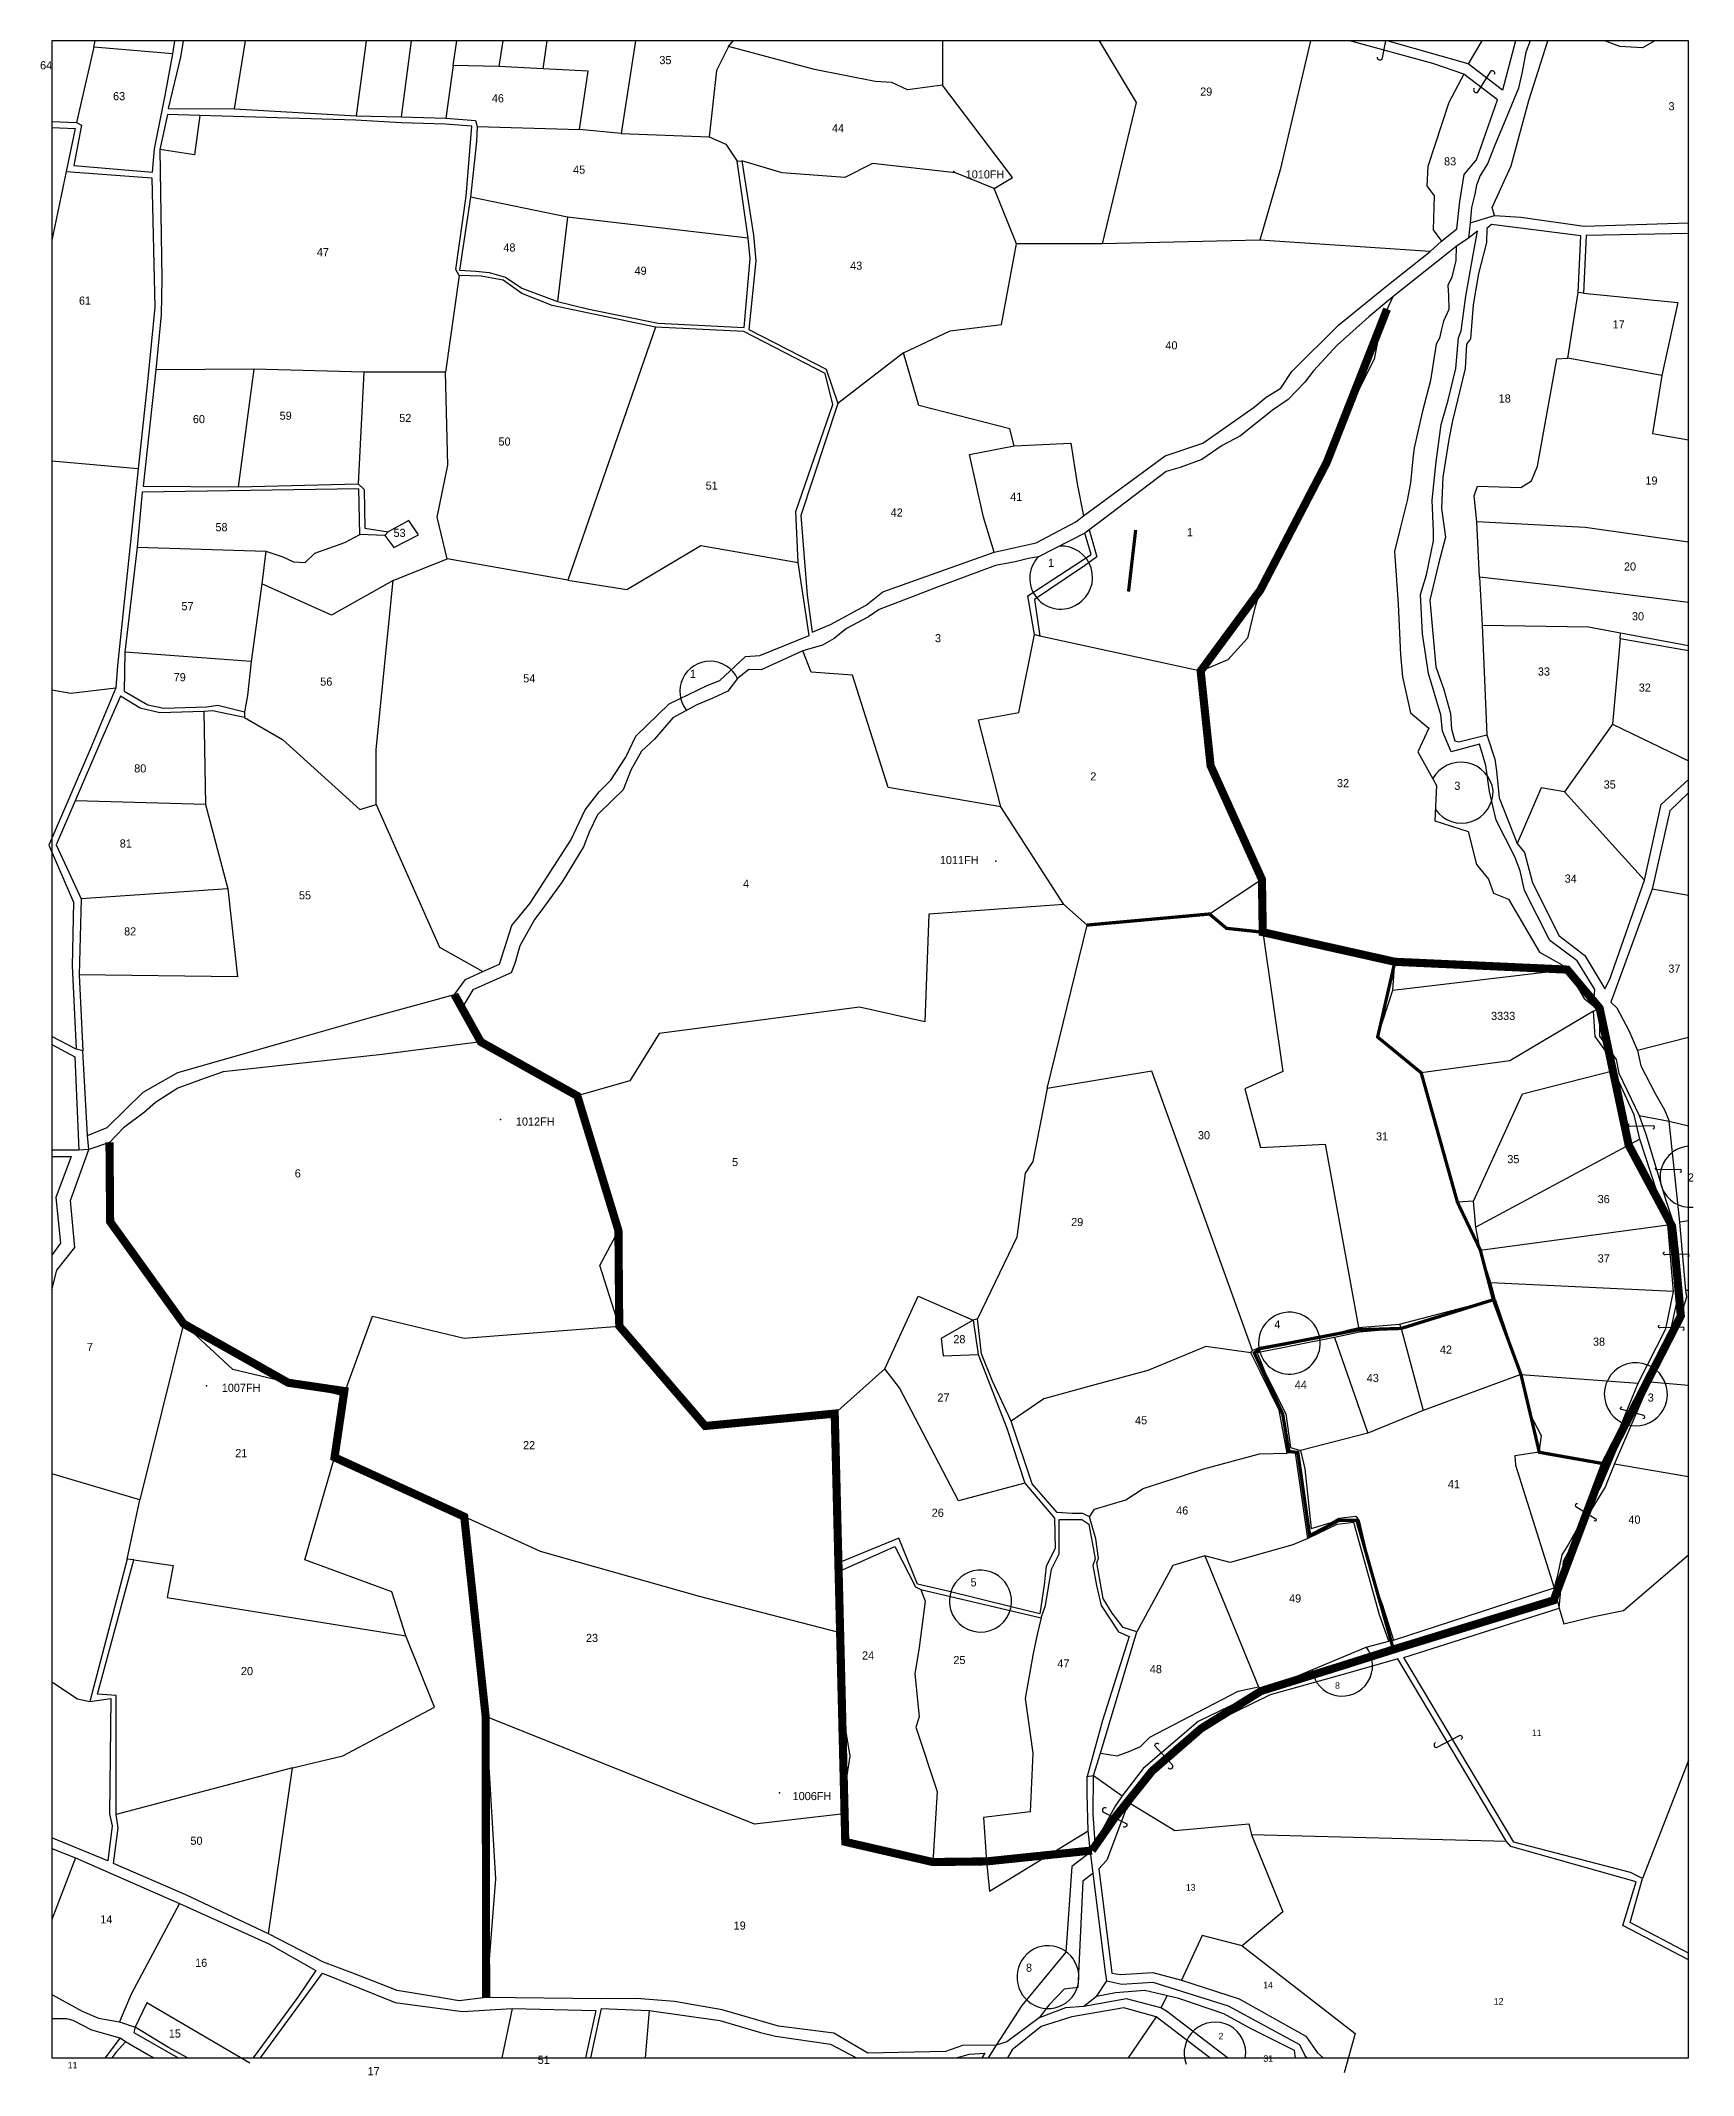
# Model space of a CAD drawing. Extents: x 149058 to 156002, y 177514 to 188218.
# Drawn here: x 154985 to 156002, y 186966 to 188218 of the extents above; entities that cross this region are included whole.
import ezdxf

# ---------------------------------------------------------------- set-up
doc = ezdxf.new("R2010")
doc.units = 0
doc.header["$MEASUREMENT"] = 0
doc.layers.get('0').update_dxf_attribs({"linetype": 'CONTINUOUS'})
for name, color, linetype in [('BORDER-B', 3, 'CONTINUOUS'), ('LINK', 4, 'CONTINUOUS'), ('NO', 1, 'CONTINUOUS'), ('PARCEL', 6, 'CONTINUOUS'), ('ROAD', 2, 'CONTINUOUS'), ('TRIG-P', 2, 'CONTINUOUS'), ('TRIG-T', 1, 'CONTINUOUS')]:
    doc.layers.add(name, color=color, linetype=linetype)

msp = doc.modelspace()

# ---------------------------------------------------------------- texts
at = {"layer": 'NO'}
for s, height, p in [('64', 5, (154984.3, 188199.9)), ('35', 5, (155365.4, 188203.1)), ('63', 5, (155029.2, 188180.9)), ('46', 5, (155262.3, 188179.6)), ('29', 5, (155698.2, 188183.7)), ('3', 5, (155986.4, 188174.7)), ('44', 5, (155471.6, 188161.2)), ('45', 5, (155312.3, 188135.7)), ('83', 5, (155848.3, 188140.8)), ('48', 5, (155269.4, 188087.8)), ('47', 5, (155154.6, 188084.9)), ('49', 5, (155350.1, 188073.5)), ('43', 5, (155482.8, 188076.6)), ('61', 5, (155008.2, 188055.1)), ('17', 5, (155952, 188040.5)), ('40', 5, (155676.8, 188027.6)), ('18', 5, (155881.9, 187994.9)), ('60', 5, (155078.3, 187982.2)), ('59', 5, (155131.7, 187984.3)), ('52', 5, (155205.3, 187982.9)), ('50', 5, (155266.4, 187968.4)), ('51', 5, (155393.9, 187941.3)), ('19', 5, (155972.2, 187944.4)), ('42', 5, (155507.7, 187924.7)), ('41', 5, (155581.3, 187934.4)), ('58', 5, (155092.2, 187915.7)), ('53', 5, (155201.8, 187912.2)), ('1', 5, (155690, 187912.6)), ('1', 5, (155604.6, 187893.8)), ('20', 5, (155959, 187891.5)), ('57', 5, (155071.3, 187867.1)), ('30', 5, (155963.9, 187860.9)), ('3', 5, (155535, 187847.4)), ('79', 5, (155066.5, 187823.4)), ('54', 5, (155281.6, 187822.7)), ('1', 5, (155384.2, 187825.5)), ('33', 5, (155906, 187826.9)), ('56', 5, (155156.7, 187820.7)), ('32', 5, (155968.1, 187817)), ('80', 5, (155042.2, 187767.3)), ('2', 5, (155630.6, 187762.4)), ('32', 5, (155782.4, 187758.2)), ('3', 5, (155854.6, 187756.6)), ('35', 5, (155946.5, 187757.4)), ('81', 5, (155033.3, 187721.1)), ('34', 5, (155922.5, 187699.5)), ('55', 5, (155143.6, 187689.2)), ('4', 5, (155416.9, 187696.4)), ('82', 5, (155036, 187667)), ('37', 5, (155986.3, 187644.1)), ('3333', 5, (155877.2, 187615)), ('30', 5, (155696.8, 187541.6)), ('31', 5, (155806.4, 187540.9)), ('5', 5, (155410.1, 187525.1)), ('35', 5, (155887.2, 187526.9)), ('6', 5, (155141, 187518.1)), ('2', 5, (155998.3, 187515.6)), ('36', 5, (155942.8, 187502.3)), ('29', 5, (155618.8, 187488.2)), ('37', 5, (155942.8, 187465.8)), ('4', 5, (155743.8, 187425.2)), ('7', 5, (155013.1, 187411.3)), ('28', 5, (155546.3, 187416.1)), ('42', 5, (155845.7, 187409.7)), ('38', 5, (155939.9, 187414.6)), ('44', 5, (155756.4, 187388)), ('43', 5, (155800.7, 187392.2)), ('27', 5, (155536.5, 187380.2)), ('3', 5, (155973.6, 187380.2)), ('45', 5, (155658.1, 187366.2)), ('22', 5, (155281.5, 187350.9)), ('21', 5, (155104.4, 187346)), ('41', 5, (155850.6, 187326.9)), ('26', 5, (155533, 187309.3)), ('46', 5, (155683.4, 187310.7)), ('40', 5, (155961.7, 187305.1)), ('5', 5, (155556.9, 187266.5)), ('49', 5, (155752.9, 187256.6)), ('23', 5, (155320.2, 187232.3)), ('24', 5, (155490.1, 187221.5)), ('20', 5, (155107.9, 187211.9)), ('25', 5, (155546.3, 187218.7)), ('47', 5, (155610.3, 187216.6)), ('48', 5, (155667.2, 187213.1)), ('8', 4, (155781.2, 187203.5)), ('11', 4, (155902.3, 187174.4)), ('50', 5, (155076.8, 187107.5)), ('13', 4, (155689.4, 187079.3)), ('14', 5, (155021.3, 187059.1)), ('19', 5, (155411.1, 187055.3)), ('16', 5, (155079.7, 187032.4)), ('8', 5, (155591, 187029.4)), ('14', 4, (155737, 187019.2)), ('12', 4, (155878.9, 187009.2)), ('15', 5, (155063.5, 186988.9)), ('2', 4, (155709.5, 186987.8)), ('51', 5, (155290.5, 186972.7)), ('31', 4, (155737.1, 186974)), ('11', 4, (155001.3, 186969.9)), ('17', 5, (155185.8, 186965.7))]:
    msp.add_text(s, height=height, dxfattribs=at).set_placement(p)
at = {"layer": 'TRIG-T'}
for s, p in [('1010FH', (155553.9, 188132.8)), ('1011FH', (155538, 187710.9)), ('1012FH', (155277.1, 187550)), ('1007FH', (155096.1, 187386.2)), ('1006FH', (155447.4, 187135))]:
    msp.add_text(s, height=5, dxfattribs=at).set_placement(p)

# ---------------------------------------------------------------- linework, layer by layer
at = {"color": 1}
msp.add_line((154991.5, 186976.5), (155998.8, 186976.5), dxfattribs=at)
msp.add_lwpolyline([(155998.8, 186976.5), (155998.8, 188217.5), (154991.5, 188217.5), (154991.5, 186976.5)], dxfattribs=at)
at = {"color": 5, "const_width": 5}
for points in [[(155631.6, 187104), (155645.6, 187124.1), (155668.6, 187152.9), (155698.7, 187179), (155735.6, 187202.1), (155785.6, 187217.7), (155818.8, 187228.2), (155915.7, 187257.9), (155947.4, 187341.9), (155994, 187432.9), (155990.5, 187470.8), (155988.6, 187488.1), (155961.9, 187538), (155944, 187622.3), (155924.1, 187646), (155818, 187650.8), (155736.7, 187669), (155736.2, 187701.5), (155704.6, 187771.5), (155698.5, 187829.7), (155735.2, 187879.5), (155776.1, 187958.1), (155813.2, 188052.4)], [(155239.3, 187630.6), (155255.5, 187601.5), (155314.9, 187568.3), (155340.2, 187485.4), (155340.7, 187426.7), (155393.6, 187365.2), (155473.3, 187372.8), (155479.8, 187109.3), (155533.7, 187096.9), (155566.8, 187097.3), (155631.6, 187104)], [(155027, 187539.7), (155027.4, 187490.9), (155072.6, 187428.1), (155137, 187391.8), (155171.5, 187386.7), (155165.5, 187345.9), (155245.3, 187309.4), (155258.5, 187186.4), (155258.8, 187013.5)]]:
    msp.add_lwpolyline(points, dxfattribs=at)
at = {"color": 1, "const_width": 2}
msp.add_lwpolyline([(155658.5, 187916.5), (155654.1, 187878.6)], dxfattribs=at)
at = {"color": 3, "const_width": 2}
msp.add_lwpolyline([(155628.7, 187673.4), (155703.9, 187680.2), (155714.4, 187671.4), (155736.7, 187669), (155818, 187650.8), (155807.4, 187604.5), (155834.2, 187582.5), (155856.5, 187502.9), (155870.6, 187473.4), (155878.6, 187442.9), (155895.6, 187396.9), (155906.9, 187349), (155950.3, 187341.3)], dxfattribs=at)
at = {"color": 4, "const_width": 2}
msp.add_lwpolyline([(155878.6, 187442.9), (155821.9, 187425.2), (155795.5, 187424.4), (155735.3, 187412.8), (155731.5, 187410.1), (155749, 187372.5), (155752.8, 187349.5), (155758.3, 187348.9), (155765.6, 187297.8), (155783.8, 187307.2), (155794.6, 187307.2), (155817.1, 187227.9)], dxfattribs=at)
at = {"layer": 'BORDER-B'}
for points in [[(155901.2, 188217.5), (155898.7, 188210.5), (155896.3, 188198.3), (155894, 188188.3), (155886.9, 188170.8), (155879.6, 188153.3), (155875.1, 188141.8), (155870.6, 188134.5), (155868.3, 188128.7), (155867.2, 188123), (155865.1, 188114.9), (155864.4, 188105.4), (155863.3, 188096), (155855.7, 188090.8), (155855.5, 188082.2), (155854.1, 188076.4), (155853.1, 188072), (155850.7, 188067), (155851, 188060.7), (155851.3, 188052.1), (155847.9, 188045), (155846.6, 188039.3), (155845.5, 188034.6), (155843.4, 188030.9), (155840, 188008.4), (155834.8, 187988.8), (155829.8, 187967.1), (155829, 187960.3), (155827.7, 187945.4), (155825.6, 187934.7), (155821.2, 187917.4), (155817.8, 187903.3), (155820.1, 187870.9), (155821.4, 187839.7), (155822.7, 187826.1), (155827.7, 187803.9), (155839, 187794.5), (155832.1, 187779.9), (155841.3, 187763.4), (155843.7, 187759.2), (155842.7, 187737.5), (155863.1, 187731), (155868.3, 187710.6)], [(155901.2, 188217.5), (155898.7, 188210.5), (155896.3, 188198.3), (155894, 188188.3), (155886.9, 188170.8), (155879.6, 188153.3), (155875.1, 188141.8), (155870.6, 188134.5), (155868.3, 188128.7), (155867.2, 188123), (155865.1, 188114.9), (155864.4, 188105.4), (155863.3, 188096), (155855.7, 188090.8)], [(155855.7, 188090.8), (155851.7, 188087.7), (155816.7, 188060), (155802, 188047.6), (155782.6, 188030.1), (155768, 188014.5), (155762.6, 188007.5), (155752.4, 187996.7), (155742.8, 187990.3), (155723.1, 187974.4), (155711.7, 187968.4), (155699.3, 187959.8), (155685.9, 187955), (155677.3, 187952.5), (155637.8, 187922.6), (155627.3, 187914.6), (155598.7, 187900), (155592.6, 187899), (155584.4, 187896.9), (155572.3, 187894.6), (155537, 187881.6), (155518.2, 187874.3), (155500.7, 187867.6), (155494, 187863.1), (155480.6, 187855.8), (155473, 187849.8), (155465.7, 187845.6), (155453.6, 187842.2), (155428.1, 187830.4), (155420.5, 187830.7), (155413.5, 187825), (155407.5, 187817.3), (155398.2, 187812.9), (155388.4, 187808.8), (155373.7, 187800.8), (155362.3, 187787.8), (155354.3, 187780.4), (155347.9, 187768.7), (155343.2, 187756.6), (155336.5, 187750.2), (155327.3, 187741.3), (155322.2, 187730.5), (155318.7, 187721.6), (155305.6, 187700), (155294.8, 187685), (155288.8, 187677.1), (155284.4, 187669.5), (155279.6, 187660.6), (155276.5, 187649.8), (155274.2, 187644.1), (155259.9, 187637.7), (155250.7, 187633.6), (155245, 187624.4), (155255.5, 187601.5), (155194.7, 187593.8), (155097, 187583), (155083, 187578.2), (155069, 187573.1), (155055.3, 187564.2), (155048.6, 187558.2), (155035.6, 187548.7), (155027, 187539.7), (155014.3, 187535.3), (155013.4, 187543.9), (155010.5, 187596), (155006.4, 187597), (154991.5, 187604.9)], [(155855.7, 188090.8), (155851.7, 188087.7), (155816.7, 188060), (155802, 188047.6), (155782.6, 188030.1), (155768, 188014.5), (155762.6, 188007.5), (155752.4, 187996.7), (155742.8, 187990.3), (155723.1, 187974.4), (155711.7, 187968.4), (155699.3, 187959.8), (155685.9, 187955), (155677.3, 187952.5), (155637.8, 187922.6), (155627.3, 187914.6), (155598.7, 187900), (155592.6, 187899), (155584.4, 187896.9), (155572.3, 187894.6), (155537, 187881.6), (155518.2, 187874.3), (155500.7, 187867.6), (155494, 187863.1), (155480.6, 187855.8), (155473, 187849.8), (155465.7, 187845.6), (155453.6, 187842.2), (155428.1, 187830.4), (155420.5, 187830.7), (155413.5, 187825), (155407.5, 187817.3), (155398.2, 187812.9), (155388.4, 187808.8), (155373.7, 187800.8), (155362.3, 187787.8), (155354.3, 187780.4), (155347.9, 187768.7), (155343.2, 187756.6), (155336.5, 187750.2), (155327.3, 187741.3), (155322.2, 187730.5), (155318.7, 187721.6), (155305.6, 187700), (155294.8, 187685), (155288.8, 187677.1), (155284.4, 187669.5), (155279.6, 187660.6), (155276.5, 187649.8), (155274.2, 187644.1), (155259.9, 187637.7), (155250.7, 187633.6), (155245, 187624.4), (155255.5, 187601.5), (155194.7, 187593.8), (155097, 187583), (155083, 187578.2), (155069, 187573.1), (155055.3, 187564.2), (155048.6, 187558.2), (155035.6, 187548.7), (155027, 187539.7), (155014.3, 187535.3)], [(155863.3, 188096), (155855.7, 188090.8), (155855.5, 188082.2), (155854.1, 188076.4), (155853.1, 188072), (155850.7, 188067), (155851, 188060.7), (155851.3, 188052.1), (155847.9, 188045), (155846.6, 188039.3), (155845.5, 188034.6), (155843.4, 188030.9), (155840, 188008.4), (155834.8, 187988.8), (155829.8, 187967.1), (155829, 187960.3), (155827.7, 187945.4), (155825.6, 187934.7), (155821.2, 187917.4), (155817.8, 187903.3), (155820.1, 187870.9), (155821.4, 187839.7), (155822.7, 187826.1), (155827.7, 187803.9), (155839, 187794.5), (155832.1, 187779.9), (155841.3, 187763.4), (155843.7, 187759.2), (155842.7, 187737.5), (155863.1, 187731), (155868.3, 187710.6)], [(155868.3, 187710.6), (155875.6, 187701.7), (155878.8, 187693.1), (155887.9, 187689.4), (155907, 187656.7), (155920.6, 187649.1), (155924.1, 187646), (155934.5, 187628.2), (155940.3, 187623.8), (155944, 187622.3), (155944, 187605.1), (155954.2, 187590.7), (155955.8, 187582.3), (155968.3, 187556.2), (155986.9, 187552.8), (155998.8, 187549.9)], [(155868.3, 187710.6), (155875.6, 187701.7), (155878.8, 187693.1), (155887.9, 187689.4), (155907, 187656.7), (155920.6, 187649.1), (155924.1, 187646), (155934.5, 187628.2), (155940.3, 187623.8), (155944, 187622.3), (155944, 187605.1), (155954.2, 187590.7), (155955.8, 187582.3), (155968.3, 187556.2), (155986.9, 187552.8), (155998.8, 187549.9)], [(155014.3, 187535.3), (155013.4, 187543.9), (155010.5, 187596), (155006.4, 187597), (154991.5, 187604.9)], [(155014.3, 187535.3), (155008.2, 187534.8), (154991.5, 187534.9)], [(155014.3, 187535.3), (155008.2, 187534.8), (154991.5, 187534.9)], [(155756.9, 186976.5), (155756.3, 186980.9), (155729.5, 186994.3), (155712.7, 187003.6), (155685, 187012.9), (155664.2, 187017.9), (155646.1, 187016.4), (155634.3, 187014.2), (155640.8, 187023.8), (155639.9, 187029.1), (155632.4, 187090.1), (155630.8, 187102.9), (155629.3, 187116), (155628.7, 187138.7), (155628.7, 187149.5), (155632.5, 187150.1), (155636.8, 187163.8), (155647.1, 187162.3), (155654.9, 187165.1), (155661.4, 187167.9), (155667.3, 187173.8), (155721.5, 187202.1), (155734, 187204.6), (155735.5, 187202.1), (155772.9, 187217.7), (155800.3, 187229.2), (155814.3, 187232.9), (155817.1, 187233.5), (155916.1, 187265.6), (155919.2, 187253.1), (155922, 187243.5), (155940.4, 187247.9), (155958.7, 187251.7), (155998.8, 187286)], [(155634.3, 187014.2), (155640.8, 187023.8), (155639.9, 187029.1), (155632.4, 187090.1), (155630.8, 187102.9), (155629.3, 187116), (155628.7, 187138.7), (155628.7, 187149.5), (155632.5, 187150.1), (155636.8, 187163.8), (155647.1, 187162.3), (155654.9, 187165.1), (155661.4, 187167.9), (155667.3, 187173.8), (155721.5, 187202.1), (155734, 187204.6), (155735.5, 187202.1), (155772.9, 187217.7), (155800.3, 187229.2), (155814.3, 187232.9), (155817.1, 187233.5), (155916.1, 187265.6), (155919.2, 187253.1), (155922, 187243.5), (155940.4, 187247.9), (155958.7, 187251.7), (155998.8, 187286)], [(155634.3, 187014.2), (155626.6, 187008.1), (155615.3, 187007.1), (155599.2, 187001), (155579.3, 186986.3), (155572.6, 186984.3), (155567.8, 186976.5)], [(155634.3, 187014.2), (155626.6, 187008.1), (155615.3, 187007.1), (155599.2, 187001), (155579.3, 186986.3), (155572.6, 186984.3), (155567.8, 186976.5)], [(155756.9, 186976.5), (155756.3, 186980.9), (155729.5, 186994.3), (155712.7, 187003.6), (155685, 187012.9), (155664.2, 187017.9), (155646.1, 187016.4), (155634.3, 187014.2)], [(155054.3, 186976.5), (155050.6, 186978.3), (155036.8, 186986.3), (155036.8, 186986.3), (155033.6, 186988.6), (155016.2, 186993.4), (155004.7, 186999.5), (155000.8, 187000.5), (154991.5, 187000.5)], [(155054.3, 186976.5), (155050.6, 186978.3), (155036.8, 186986.3), (155036.8, 186986.3), (155033.6, 186988.6), (155016.2, 186993.4), (155004.7, 186999.5), (155000.8, 187000.5), (154991.5, 187000.5)]]:
    msp.add_lwpolyline(points, dxfattribs=at)
at = {"layer": 'LINK'}
for points in [[(155812.2, 188217.5), (155810, 188206, -0.752853), (155807.4, 188207.4)], [(155866.7, 188188.4, 0.64932), (155868.8, 188185.6), (155877.2, 188199, -0.752853), (155879.1, 188196.8)], [(155976.9, 187548, 0.878835), (155976.9, 187549.9), (155962.9, 187549.5, -1.164949), (155962.5, 187551.1)], [(155993.6, 187521.3, 0.878835), (155993.6, 187523.1), (155979.6, 187522.7, -1.164949), (155979.2, 187524.3)], [(155998.3, 187469.2, 0.878835), (155998.3, 187471), (155984.3, 187470.6, -1.164949), (155984, 187472.2)], [(155995.3, 187424.2, 0.878835), (155995.2, 187426), (155981.3, 187425.6, -1.164949), (155980.9, 187427.2)], [(155970.7, 187369.8, 0.878835), (155971.2, 187371.6), (155957.7, 187375.3, -1.164949), (155957.8, 187376.9)], [(155930.3, 187317.2, 0.878835), (155929.4, 187315.6), (155941.3, 187308.3, -1.164949), (155940.7, 187306.8)], [(155678.5, 187154.9, 0.831026), (155681.4, 187156.3), (155670.2, 187168.4, -0.692977), (155672.8, 187169.5)], [(155843.1, 187170.4, 0.831026), (155843.7, 187167.3), (155858.2, 187175, -0.692977), (155858.7, 187172.2)], [(155640.5, 187130.1, 0.831026), (155638.3, 187127.8), (155653, 187120.5, -0.692977), (155651, 187118.5)]]:
    msp.add_lwpolyline(points, format="xyb", dxfattribs=at)
at = {"layer": 'PARCEL'}
for points in [[(155065.9, 188209.4), (155017.4, 188213.6), (155018.1, 188217.5)], [(155103.9, 188175.6), (155110.6, 188217.5)], [(155184.9, 188217.5), (155178.8, 188171.3)], [(155212.6, 188217.5), (155206.4, 188170.6)], [(155238.5, 188202.2), (155240.7, 188217.5)], [(155269.1, 188217.5), (155266.7, 188201.7)], [(155293.8, 188200.2), (155296.4, 188217.5)], [(155350.8, 188217.5), (155341.9, 188160.4), (155396.1, 188158.4)], [(155408, 188214), (155410.8, 188217.5)], [(155539.6, 188217.5), (155539.7, 188217.4), (155539.7, 188190.2)], [(155636.1, 188217.5), (155658.9, 188179.4), (155637.9, 188092.6)], [(155766.1, 188217.5), (155747.4, 188138), (155734.9, 188094.8)], [(155871.5, 188217.5), (155863.2, 188203.2)], [(155017.4, 188213.6), (155006.6, 188167.1)], [(155571.5, 188126.6), (155582.8, 188133.4), (155539.7, 188190.2), (155518.1, 188187.3), (155508.4, 188191.9), (155498.2, 188192.4), (155460.8, 188199.8), (155408, 188214), (155400.6, 188199.2), (155396.1, 188158.4), (155406.3, 188153.9), (155413.3, 188143.4)], [(155341.9, 188160.4), (155316.2, 188162.9), (155321.5, 188198.8), (155293.8, 188200.2), (155266.7, 188201.7), (155238.5, 188202.2), (155234, 188169.8)], [(155860.4, 188196.9), (155851.3, 188179.4), (155838.2, 188140.2), (155837.7, 188128.3), (155842.2, 188122.1), (155841.6, 188101.1), (155846.8, 188094.1)], [(155082.6, 188171.6), (155079.3, 188147.4), (155057.9, 188150.5)], [(155253.3, 188164.8), (155316.2, 188162.9)], [(155839.7, 188087.8), (155734.9, 188094.8), (155637.9, 188092.6), (155585.1, 188092.6), (155571.5, 188126.6), (155547.6, 188136.3), (155496.5, 188141.9), (155479.5, 188133.4), (155440.9, 188136.3), (155416.2, 188143.7)], [(155000.4, 188137.1), (154992.1, 188097.6), (154991.5, 188094.7)], [(155420.1, 188096.1), (155308.9, 188109), (155249.2, 188121.2)], [(155308.9, 188109), (155302.6, 188057.1)], [(154992.1, 188097.6), (154991.5, 188097.7)], [(155515.7, 188025.5), (155544.3, 188039), (155576, 188042.9), (155585.1, 188092.6)], [(155242.1, 188073.1), (155233.7, 188013.5)], [(155816.7, 188060), (155809.7, 188044.9), (155805.2, 188021.5), (155789.8, 187991), (155780.2, 187972.1), (155776.1, 187958.1), (155762.7, 187931.6), (155749.6, 187908), (155735.2, 187879.5), (155731.8, 187868.5), (155727.3, 187850), (155715.3, 187836.6), (155698.5, 187829.7), (155599.6, 187851.2)], [(155998.8, 187908.9), (155935.2, 187918.1), (155868.5, 187921.4), (155866.8, 187937.4), (155868.9, 187943.5), (155895.5, 187942.7), (155902, 187946.8), (155905.7, 187955.8), (155917.6, 188021.7), (155924.5, 188022.1), (155930.9, 188062.5)], [(155934, 188062.2), (155992.1, 188056.5), (155982.3, 188011.5), (155924.5, 188022.1)], [(155363.1, 188041.2), (155309.1, 187885.6), (155234.9, 187898.8)], [(155201.5, 187885.4), (155234.9, 187898.8), (155228.7, 187924.3), (155235.3, 187956.3), (155233.7, 188013.5), (155183.5, 188013.5), (155115.8, 188015.4), (155055.5, 188015)], [(155115.8, 188015.4), (155106.1, 187943.1)], [(155583.8, 187968.3), (155581, 187978.8), (155525, 187993.1), (155515.7, 188025.5), (155475.3, 187994.4)], [(155183.5, 188013.5), (155180, 187944.8)], [(155982.3, 188011.5), (155976.6, 187975.9), (155998.8, 187972)], [(155571.5, 187902.9), (155564.8, 187924.3), (155556.3, 187962.9), (155583.8, 187968.3), (155618.5, 187969.9), (155622.4, 187944.8), (155626.4, 187925.2)], [(155044.6, 187954.1), (154991.5, 187958.8)], [(155196.4, 187913), (155202, 187905.7), (155217.1, 187913.4), (155211.3, 187922.3), (155198.5, 187915.3)], [(155998.8, 187871.9), (155917.2, 187882.1), (155870.1, 187887.5), (155868.5, 187921.4)], [(155044.1, 187906), (155123.2, 187903.4), (155120.8, 187883.4)], [(155123.2, 187903.4), (155133.6, 187899.9), (155140.2, 187896.8), (155147.5, 187896.4), (155153.3, 187902.2), (155171.9, 187908.8), (155181, 187913.6)], [(155309.1, 187885.6), (155345.4, 187879.8), (155391, 187906.9), (155450.8, 187896.5)], [(155191.1, 187747.5), (155191.1, 187781.4), (155201.5, 187885.4), (155163.7, 187864.1), (155120.8, 187883.4), (155114.2, 187835.5), (155111.9, 187814.7), (155110.1, 187804.6)], [(155870.1, 187887.5), (155871.7, 187858), (155937.2, 187856.8), (155956.9, 187853.2)], [(155871.7, 187858), (155874.7, 187790.5)], [(155114.2, 187835.5), (155036.4, 187841.4)], [(155575.5, 187746.1), (155506.2, 187758.1), (155484.2, 187827.1), (155458.8, 187829.1), (155453.6, 187842.2)], [(155698.5, 187829.7), (155704.6, 187771.5), (155736.2, 187701.5), (155703.9, 187680.2), (155628.7, 187673.4), (155614.3, 187686.1), (155575.5, 187746.1), (155561.8, 187799.6), (155586.5, 187804.1), (155596.2, 187852.1)], [(155956.6, 187849.5), (155951.9, 187797.1), (155922.5, 187755.4), (155908.1, 187757.8), (155893.2, 187723.6)], [(154991.5, 187818.1), (155003.2, 187816.1), (155030.9, 187819.3)], [(155085, 187804.9), (155086, 187747.5), (155005.9, 187749.8)], [(155110.1, 187801.2), (155133.5, 187787.6), (155181.1, 187744.4), (155191.1, 187747.5), (155230.1, 187659.8), (155256.7, 187644.9)], [(155951.9, 187797.1), (155998.8, 187774.4)], [(155922.5, 187755.4), (155971.6, 187701)], [(155086, 187747.5), (155099.9, 187695.7), (155105.7, 187641.6), (155008.3, 187642.7)], [(155099.9, 187695.7), (155009.6, 187689.5)], [(155998.8, 187691.5), (155976.4, 187695.4)], [(155614.3, 187686.1), (155531.2, 187680.2), (155528.8, 187613.9), (155488.6, 187622.9), (155365.3, 187606.7), (155347.2, 187577.5), (155314.9, 187568.3)], [(155820.9, 187427.8), (155879.8, 187443.3), (155877.1, 187453.2), (155870.6, 187473.4), (155867.8, 187487.5), (155866.4, 187503.6), (155856.5, 187502.9), (155834.2, 187582.5), (155807.4, 187604.5), (155816.7, 187633.3), (155818, 187650.8), (155736.7, 187669), (155714.4, 187671.4), (155703.9, 187680.2)], [(155604, 187572.9), (155628.7, 187673.4)], [(155736.7, 187669), (155749, 187583.2), (155725.7, 187572.6), (155735.3, 187536.6), (155775.1, 187538.6), (155795.7, 187425.8)], [(155816.7, 187633.3), (155924.1, 187646)], [(155940.3, 187620.5), (155888.7, 187589.8), (155834.2, 187582.5)], [(155998.8, 187604.3), (155967.3, 187596.3)], [(155340.7, 187426.7), (155328.8, 187464), (155340.2, 187485.4), (155314.9, 187568.3), (155255.5, 187601.5)], [(155730.4, 187411.7), (155668.4, 187583.6), (155604, 187572.9), (155595.3, 187527.9), (155590.6, 187520.8), (155585.4, 187481.4), (155580.3, 187470.7), (155561.1, 187431.2)], [(155866.4, 187503.6), (155896.6, 187569.5), (155952.7, 187583.9)], [(155027, 187539.7), (155027.4, 187490.9), (155072.6, 187428.1)], [(155968.7, 187541.6), (155867.8, 187487.5)], [(155998.8, 187491.4), (155993.4, 187490.6)], [(155870.6, 187473.4), (155985.9, 187488.9)], [(155989.4, 187448), (155877.1, 187453.2)], [(155504.1, 187400.4), (155524.6, 187445), (155558.5, 187430.4), (155538.8, 187419), (155540, 187408.3), (155561.5, 187409.2)], [(155879.8, 187443.3), (155895.6, 187396.9), (155835.4, 187374.7), (155801.4, 187360.8), (155759.9, 187350.1)], [(155998.8, 187448.5), (155997, 187448.6)], [(155124.9, 187052.7), (155139.7, 187154.8), (155170.5, 187162.3), (155227, 187192.1), (155209.4, 187236), (155200.8, 187263.2), (155147.3, 187282.9), (155165.5, 187345.9), (155171, 187383.7), (155102.9, 187399.9), (155072.6, 187428.1), (155045.7, 187319.8)], [(155171, 187383.7), (155188.8, 187432.8), (155245.3, 187419.2), (155340.7, 187426.7), (155393.6, 187365.2), (155473.3, 187372.8), (155473.8, 187280.1)], [(155780.9, 187419.6), (155801.4, 187360.8)], [(155821.9, 187425.2), (155835.4, 187374.7)], [(155729.4, 187410.1), (155701.7, 187414), (155665.9, 187399.3), (155631.1, 187389.9), (155602, 187381.9), (155581.8, 187368.2)], [(155590.3, 187330.1), (155549.5, 187319.1), (155513.2, 187388.6), (155504.1, 187400.4), (155473.3, 187372.8)], [(155947.4, 187341.9), (155906.9, 187349), (155908.2, 187359.1), (155901.5, 187372.1), (155895.6, 187396.9), (155967.8, 187391.6)], [(155998.8, 187390.2), (155974.9, 187392.2)], [(155477.5, 187237.7), (155390.1, 187260.3), (155292.2, 187288), (155165.5, 187345.9)], [(155630.1, 187309.3), (155633.1, 187314), (155652.5, 187319.7), (155663.2, 187326.7), (155688, 187334.8), (155700.4, 187338.8), (155734.8, 187348.1), (155751.7, 187348.4)], [(155906.9, 187349), (155891.8, 187346.9), (155892.2, 187341), (155916.1, 187265.6)], [(155998.8, 187334), (155953.1, 187341.6)], [(155037.9, 187283.3), (155045.7, 187319.8), (154991.5, 187335.8)], [(155764.5, 187295.9), (155755.2, 187292), (155716.7, 187281.3), (155701, 187285.3), (155681.3, 187279.3), (155659.3, 187238.6)], [(155041.9, 187282.9), (155066.1, 187279.3), (155062.5, 187259.7), (155209.4, 187236)], [(155701, 187285.3), (155734, 187204.6)], [(155533.7, 187096.9), (155479.8, 187109.3), (155477.2, 187126.3), (155482.9, 187162.1), (155477.5, 187194.2), (155479.2, 187203.9), (155477.5, 187237.7), (155474.3, 187275)], [(155526.3, 187264.5), (155529, 187257.4), (155525.3, 187229), (155522.6, 187212.6), (155525.3, 187186.2), (155523.3, 187179.8), (155536.4, 187140.4), (155533.7, 187096.9), (155566.8, 187097.3)], [(155600.4, 187247.1), (155597.9, 187237), (155595.5, 187225.3), (155590.5, 187197.5), (155595.2, 187163.8), (155593.5, 187127.7), (155564.8, 187124.3), (155566.8, 187097.3), (155568.5, 187078.9), (155629.3, 187116)], [(154991.5, 187207.8), (155007.3, 187197.3), (155014.9, 187195.6)], [(155477.2, 187126.3), (155423.9, 187120.3), (155258.5, 187186.4), (155264.5, 187086.5), (155258.8, 187013.5)], [(155139.7, 187154.8), (155031.2, 187126.1)], [(155998.8, 187159.4), (155970.3, 187086.7)], [(155632.5, 187150.1), (155650.2, 187137.6)], [(155655.3, 187133), (155682.7, 187116.4), (155728.2, 187120.5), (155729.7, 187113.7), (155749.1, 187066.2), (155724, 187045.3), (155699.4, 187051.6), (155686.7, 187024.2)], [(155886.8, 187109.5), (155729.7, 187113.7)], [(155006, 187099.4), (154991.5, 187061.5)], [(155070, 187071.3), (155040.3, 187015.6), (155033.2, 186998.5)], [(155724, 187045.3), (155793.5, 186991.5), (155786.9, 186967.2)], [(155677.8, 187014.7), (155673.9, 187007.2)], [(155113.4, 186973.1), (155050, 187010.2), (155042.7, 186995.3)], [(155274.9, 187006.7), (155268.5, 186976.5)], [(155359.2, 187005.6), (155356.7, 186976.5)], [(155671.1, 187001.6), (155653.8, 186976.5)]]:
    msp.add_lwpolyline(points, dxfattribs=at)
for centre, radius, start, end in [((155612.7, 187887.3), 19.3, 301.7095, 93.3772), ((155612.3, 187886.8), 19, 135.8645, 303.5451), ((155396.6, 187817.1), 18.6, 25.0007, 219.0082), ((155858.7, 187753.6), 20, 7.4062, 150.7841), ((155859, 187755.6), 19.5, 214.8117, 1.8522), ((155999.9, 187518.4), 18.7, 125.8521, 275.2008), ((156000.2, 187518.6), 18.8, 94.209, 126.9852), ((155753.1, 187416.2), 19, 12.7597, 205.075), ((155753.1, 187416.1), 19, 204.7014, 13.1333), ((155966.2, 187384.8), 19.3, 67.8584, 216.9182), ((155966.3, 187384.7), 19.4, 216.4446, 68.3321), ((155563, 187257.4), 19.1, 349.5285, 185.0999), ((155563, 187257.6), 19.2, 185.7102, 348.9181), ((155785.6, 187217.7), 18.7, 187.514, 38.0126), ((155604.5, 187026.4), 19, 4.7754, 185.7085), ((155604.6, 187025.8), 19, 183.9955, 6.4884), ((155707.4, 186979.3), 19.1, 62.5764, 200.5775), ((155707.2, 186979.6), 19, 350.6508, 61.665)]:
    msp.add_arc(centre, radius, start, end, dxfattribs=at)
at = {"layer": 'ROAD'}
for points in [[(154991.5, 188167.8), (155006.6, 188167.1), (155009.7, 188165.6), (155005.1, 188140.8), (155053.5, 188136.6), (155054.6, 188150.9), (155061.2, 188183.8), (155065.9, 188209.4), (155067.3, 188217.5)], [(155072.3, 188217.5), (155070.6, 188207.4), (155063.1, 188175.9), (155103.9, 188175.6), (155178.8, 188171.3), (155206.4, 188170.6), (155234, 188169.8), (155252.2, 188168.4), (155253.3, 188164.8), (155252.9, 188155.5), (155249.2, 188121.2), (155242.4, 188076.4), (155252.5, 188075.7), (155260.7, 188075), (155270.7, 188072.1), (155280.8, 188065.3), (155302.6, 188057.1), (155322, 188052.4), (155364.6, 188043.8), (155417.6, 188041), (155421.2, 188083.6), (155420.1, 188096.1), (155413.3, 188143.4), (155416.2, 188143.7), (155423.4, 188097.9), (155424.8, 188082.1), (155420.5, 188039.9), (155468.1, 188015.5), (155475.3, 187994.4), (155452.4, 187925.3), (155456.4, 187876.4), (155459.5, 187853.6)], [(155459.5, 187853.6), (155470.7, 187858.3), (155492.6, 187870.3), (155502.9, 187878.5), (155571.5, 187902.9), (155597.3, 187908.5), (155621.7, 187921.4), (155626.4, 187925.2), (155676.6, 187962.1), (155699.8, 187969.8), (155731.5, 187992.1), (155738.8, 187998.2), (155747.9, 188003.7), (155754.7, 188014), (155783.5, 188042.8), (155813.1, 188066.8), (155839.7, 188087.8), (155846.8, 188094.1), (155856.1, 188101.7), (155857.9, 188118.5), (155860.7, 188135.3), (155868.2, 188144.3), (155881.1, 188181.2), (155860.4, 188196.9), (155841.4, 188203.4), (155790.2, 188217.5)], [(155892.3, 188217.5), (155884.3, 188187.1), (155863.2, 188203.2), (155813.2, 188217.5)], [(155864.4, 188105.4), (155879.4, 188109.9), (155877.8, 188114.9), (155889.6, 188140.5), (155900.4, 188180.7), (155912.1, 188217.5)], [(155977.9, 188217.5), (155970.4, 188213.1), (155956.5, 188214), (155947.3, 188217.5)], [(155013.4, 187543.9), (155025.6, 187548.9), (155047.7, 187570.6), (155069.1, 187582.7), (155137.4, 187602.1), (155187.6, 187616.5), (155239.3, 187630.6), (155246, 187639.9), (155256.7, 187644.9), (155267.1, 187649.3), (155274.5, 187673.1), (155285.8, 187686.8), (155311, 187725.6), (155319.7, 187744.3), (155328.4, 187755.4), (155335.6, 187762.6), (155344.7, 187776.7), (155351, 187789.7), (155371.4, 187809.5), (155395.2, 187820.9), (155402.6, 187823.9), (155418.3, 187838.6), (155427.3, 187839.3), (155457.5, 187851.6), (155450.8, 187896.5), (155449.4, 187927.9), (155472.2, 187993.7), (155467.5, 188012.8), (155417.3, 188038.5), (155363.1, 188041.2), (155299.5, 188054.6), (155280.7, 188062), (155269.2, 188070.1), (155255.8, 188072.7), (155242.1, 188073.1), (155240.1, 188076.8), (155246.5, 188121.9), (155250, 188164.9), (155233.6, 188166.2), (155206.5, 188166.9), (155178.4, 188168.6), (155103.1, 188170.9), (155082.6, 188171.6), (155062.6, 188172.2), (155057.9, 188150.5), (155059.2, 188071.2), (155058.9, 188048.8), (155055.5, 188015), (155047.8, 187943.4), (155106.1, 187943.1), (155180, 187944.8), (155183.7, 187941.4), (155184.1, 187917.7), (155198.5, 187915.3), (155196.4, 187913), (155181, 187913.6), (155180.4, 187941.8), (155047.1, 187939.7), (155044.1, 187906), (155036.4, 187841.4), (155036.1, 187817.3), (155050.5, 187808.9), (155060.5, 187806.9), (155086.6, 187807.6), (155093.7, 187808.6), (155110.1, 187804.6), (155110.1, 187801.2), (155090.3, 187805.2), (155085, 187804.9), (155057.9, 187803.9), (155045.8, 187806.9), (155033.8, 187814.3), (155022, 187787.5), (155005.9, 187749.8), (154994.2, 187722.7), (155009.6, 187689.5), (155008.3, 187642.7), (155010.5, 187596)], [(154991.5, 188164.1), (155005.8, 188163.6), (155000.4, 188137.1), (155053, 188133.1), (155055, 188053.5), (155050.3, 188007.6), (155044.6, 187954.1), (155031.9, 187833), (155030.9, 187819.3), (155015.5, 187782.5), (154989.7, 187722.6), (155004.8, 187687.5), (155004.1, 187648.3), (155006.4, 187597)], [(155998.8, 188099), (155935.8, 188097.7), (155934, 188062.2), (155930.9, 188062.5), (155932.4, 188097.4), (155877.5, 188104.5), (155874.7, 188102), (155874.4, 188093.4), (155869.5, 188074.2), (155866.1, 188055.1), (155864.6, 188034.1), (155862.1, 188030.8), (155861.2, 188015.9), (155853.5, 187983.6), (155851.3, 187972.2), (155847.6, 187949), (155846.7, 187929.6), (155849.1, 187912), (155844.8, 187895.7), (155839.5, 187873.2), (155843.2, 187832.2), (155848.1, 187818.3), (155852.2, 187803.5), (155852.8, 187793.9), (155854.9, 187786.8), (155857.4, 187786.2), (155874.7, 187790.5), (155879.6, 187775.4), (155880.5, 187768.3), (155882.1, 187751.7), (155893.2, 187723.6), (155897.8, 187718.1), (155902.8, 187699.3), (155910.8, 187683.5), (155918.9, 187667), (155934.9, 187654.7), (155947.3, 187634.1), (155950.3, 187640.2), (155971.6, 187701), (155981.8, 187747.5), (155998.8, 187762.9)], [(155879.4, 188109.9), (155895.6, 188109), (155934.6, 188103.4), (155998.8, 188105.5)], [(155940.3, 187623.8), (155941, 187633.7), (155930.1, 187651.3), (155913.4, 187664), (155897.7, 187694.6), (155895.2, 187706.7), (155891.8, 187715.3), (155880.3, 187737.9), (155876.2, 187755.5), (155874, 187771.6), (155870, 187784.6), (155852.7, 187779.9), (155847.4, 187792.6), (155846.2, 187802.8), (155838.7, 187828.2), (155835, 187852.6), (155833.8, 187876.7), (155837.5, 187888.8), (155841.8, 187909.8), (155841.8, 187915.7), (155840.9, 187934.9), (155843.4, 187958.4), (155846.6, 187981.3), (155850.9, 187996.4), (155855.5, 188015.9), (155857.1, 188034.8), (155858.9, 188039.1), (155861.7, 188060.4), (155866.1, 188085.8), (155868.8, 188100.3), (155863.3, 188096)], [(155629.8, 187916.5), (155634.5, 187900), (155627.1, 187894.5), (155596.2, 187873.8), (155599.6, 187851.2), (155596.2, 187852.1), (155592.2, 187875.9), (155631.1, 187901.3), (155627.3, 187914.6)], [(155998.8, 187842.1), (155956.6, 187849.5), (155956.9, 187853.2), (155998.8, 187845.5)], [(155998.8, 187754.8), (155987.2, 187743.7), (155976.4, 187695.4), (155950.9, 187625.9), (155954.6, 187622.5), (155962, 187608.6), (155967.3, 187596.3), (155969.4, 187586.7), (155978.1, 187569.7), (155984, 187559.8), (155986.9, 187552.8)], [(155950.3, 187341.3), (155947.4, 187341.9), (155967.8, 187391.6), (155984.7, 187425), (155989.4, 187448), (155985.9, 187488.9), (155968.7, 187541.6), (155965.2, 187556.7), (155952.7, 187583.9), (155951.2, 187588.9), (155948.3, 187595.2), (155941.2, 187604.9), (155940.3, 187620.5), (155944, 187622.3)], [(154991.5, 187600), (155005.6, 187592.4), (155008.2, 187534.8)], [(155968.3, 187556.2), (155972.4, 187544.7), (155984.5, 187504.7), (155989.2, 187490.5), (155992.7, 187447.7), (155987.4, 187423.4), (155976.7, 187401), (155962, 187371.7), (155960.3, 187365.3), (155950.3, 187341.3), (155944.4, 187327.1), (155938.8, 187317.3), (155924.9, 187292.4), (155920.7, 187285.9), (155917.8, 187272.3), (155916.1, 187265.6)], [(155919.2, 187253.1), (155921.7, 187282), (155937.4, 187310.9), (155947.4, 187327.3), (155953.1, 187341.6), (155974.9, 187392.2), (155990.2, 187421.1), (155997.7, 187444.6), (155997, 187448.6), (155993.4, 187490.6), (155986.9, 187552.8)], [(154991.5, 187449), (154994.6, 187461.1), (155005.7, 187475.1), (155003.1, 187504), (155014.3, 187535.3)], [(154991.5, 187531.1), (155003.5, 187530.9), (154993.9, 187505.8), (154996.9, 187477.7), (154991.5, 187470.3)], [(155636.8, 187163.8), (155659.3, 187238.6), (155650.8, 187241.2), (155644.1, 187250.1), (155638.6, 187259), (155634.7, 187281), (155635.6, 187283.9), (155633.9, 187295.8), (155630.1, 187309.3), (155625.9, 187311.4), (155619.5, 187311.4), (155610.2, 187311.9), (155594.9, 187329.6), (155581.8, 187368.2), (155570.4, 187392.7), (155563.6, 187409.6), (155561.1, 187431.2), (155558.5, 187430.4), (155561.5, 187409.2), (155579.3, 187363.9), (155590.3, 187330.1), (155608.5, 187308.5), (155608.9, 187289.9), (155603.4, 187278.9), (155602.1, 187267.4), (155599.6, 187249.7), (155581.8, 187253.9), (155542.9, 187263.6), (155524.2, 187267.9), (155512.8, 187296.2), (155473.8, 187280.1), (155474.3, 187275), (155510.3, 187291.1), (155523, 187266.2), (155526.3, 187264.5), (155600.4, 187247.1), (155603, 187254.7), (155606.8, 187277.2), (155611.5, 187286.5), (155611.5, 187307.6), (155625.4, 187307.6), (155629.7, 187304.7), (155633.5, 187283.5), (155632.2, 187279.3), (155634.3, 187267), (155637.3, 187254.7), (155647.9, 187238.6), (155654.6, 187235.7), (155638.1, 187184), (155628.7, 187149.5)], [(155814.3, 187232.9), (155808.5, 187249), (155792.7, 187305.8), (155782.2, 187304.5), (155764.5, 187295.9), (155756.9, 187348.7), (155751.7, 187348.4), (155746.8, 187375), (155735.3, 187398.3), (155729.4, 187410.1), (155730.4, 187411.7), (155735, 187413.7), (155779.6, 187421.9), (155795.7, 187425.8), (155820.9, 187427.8), (155821.9, 187425.2), (155796.3, 187422.9), (155780.9, 187419.6), (155733.3, 187410.1), (155735.3, 187405.2), (155738.2, 187397.9), (155751, 187372.7), (155753.7, 187352), (155759.9, 187350.1), (155762.5, 187338.9), (155766.5, 187302.2), (155778.9, 187305.8), (155783.5, 187308.4), (155794, 187309.7), (155796, 187306.8), (155801.2, 187285.1), (155805.5, 187268), (155810.1, 187255.6), (155817.1, 187233.5)], [(155630.8, 187102.9), (155619.2, 187094.1), (155615.5, 187041.5), (155588.4, 187008.7), (155572.6, 186984.3), (155551.9, 186984.1), (155541.5, 186980.3), (155493.6, 186979.4), (155472.7, 186991.7), (155438.6, 186995.9), (155404, 187005.9), (155374.6, 187011.1), (155351.3, 187013), (155329.9, 187012.7), (155258.8, 187013.5), (155242.2, 187011.6), (155226.7, 187014.2), (155204.1, 187017.9), (155176.7, 187028.6), (155158.6, 187035.3), (155124.9, 187052.7), (155073.9, 187076.7), (155029.5, 187095.9), (155032.3, 187118), (155031.2, 187126.1), (155031.2, 187199.3), (155019.7, 187200.1), (155041.9, 187282.9), (155037.9, 187283.3), (155014.9, 187195.6), (155027.9, 187197.5), (155027.1, 187126.5), (155028.6, 187119.1), (155026, 187097.7), (154991.5, 187111.8)], [(155998.8, 187040.8), (155962.8, 187059.7), (155970.3, 187086.7), (155963, 187090.5), (155891.3, 187109.1), (155823.6, 187222.8), (155919.2, 187253.1)], [(155998.8, 187036.7), (155958.2, 187057.9), (155966.4, 187084.8), (155889.4, 187106.4), (155886.8, 187109.5), (155819.9, 187221.9), (155789, 187213.1), (155741.2, 187199.8), (155710.2, 187184.7), (155698.7, 187179), (155668.6, 187152.9), (155655.3, 187133), (155652.2, 187128.6), (155640.7, 187098), (155635.8, 187092.7), (155643.8, 187028.6), (155649.1, 187027.7), (155669, 187029), (155686.7, 187024.2), (155722.1, 187012.7), (155763.3, 186989.7), (155770.4, 186979.5), (155773.8, 186976.5)], [(155735.5, 187202.1), (155696.9, 187183.3), (155663.1, 187154.5), (155650.2, 187137.6), (155645.8, 187131.3), (155633.6, 187108.7), (155632.3, 187126.3), (155632.5, 187150.1)], [(154991.5, 187105.2), (155006, 187099.4), (155070, 187071.3), (155125.1, 187046.5), (155154, 187030.1), (155142.9, 187013.8), (155115.5, 186976.5)], [(155632.4, 187090.1), (155625.9, 187085.1), (155623, 187019.7), (155614.5, 187018.7), (155605, 187008.8), (155599.2, 187001)], [(155120, 186976.5), (155158.1, 187028.6), (155202.8, 187010.5), (155244.2, 187004.9), (155274.9, 187006.7), (155326.3, 187005.6), (155320, 186976.5)], [(154991.5, 187015.5), (155010.2, 187005.2), (155020.2, 187000.9), (155033.2, 186998.5), (155042.7, 186995.3)], [(155640.8, 187023.8), (155650, 187021.7), (155669, 187023), (155715.5, 187008.4), (155759.3, 186984.6), (155762.8, 186977.5), (155764.3, 186976.5)], [(155323.3, 186976.5), (155329.7, 187006.7), (155359.2, 187005.6), (155402.5, 186999.4), (155427.7, 186992), (155436.9, 186989.7), (155470.6, 186984.9), (155486.7, 186976.5)], [(155704.1, 186976.5), (155671.1, 187001.6), (155651.2, 187007.2), (155619.3, 187001.6), (155600.4, 186995.7), (155582.5, 186981.3), (155579.7, 186976.5)], [(155715, 186976.5), (155677.4, 187005.1), (155673.9, 187007.2), (155652.9, 187012.8), (155626.6, 187008.1)], [(155024.6, 186976.5), (155033.6, 186988.6)], [(155075.1, 186976.5), (155063.4, 186982.8), (155042.7, 186995.3), (155041.9, 186992), (155066, 186978.3), (155069.4, 186976.5)], [(155036.8, 186986.3), (155031.2, 186980), (155028.4, 186976.5)], [(155548.2, 186976.5), (155556, 186978.6), (155565.6, 186979.4), (155563.9, 186976.5)]]:
    msp.add_lwpolyline(points, dxfattribs=at)
at = {"layer": 'TRIG-P'}
for p in [(155546.6, 188137), (155572.5, 187712.7), (155267.7, 187553.8), (155086.7, 187389.9), (155439.3, 187139.4)]:
    msp.add_point(p, dxfattribs=at)

msp.set_redraw_order([(e.dxf.handle, doc.entitydb.next_handle()) for e in msp.query("TEXT MTEXT ATTDEF DIMENSION ARC_DIMENSION")])  # texts and dimensions are drawn at this point

doc.saveas('drawing.dxf')
